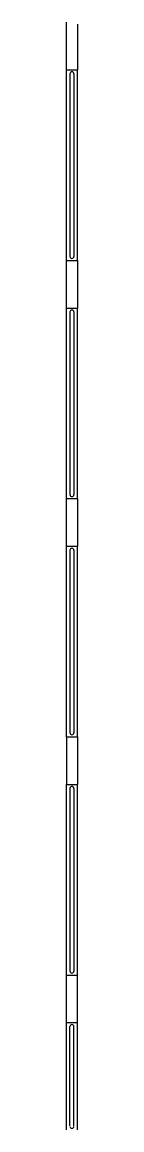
# Model space of a CAD drawing. Header units: inches. Extents: x -88 to 3164, y -86 to 1653.
# Drawn here: x 2655 to 2660, y 1095 to 1653 of the extents above; entities that cross this region are included whole.
import ezdxf

# ---------------------------------------------------------------- set-up
doc = ezdxf.new("R2010")
doc.units = ezdxf.units.IN
doc.header["$LTSCALE"] = 10
doc.header["$MEASUREMENT"] = 0
doc.layers.add('A-FLOR', color=3, linetype='CONTINUOUS')
doc.layers.add('A-WALL', color=5, linetype='CONTINUOUS')

msp = doc.modelspace()

# ---------------------------------------------------------------- linework, layer by layer
at = {"layer": 'A-FLOR'}
for p, q in [((2656.36, 1626.98), (2656.36, 1534.98)), ((2658.36, 1626.98), (2658.36, 1534.98)), ((2656.36, 1506.98), (2656.36, 1414.98)), ((2658.36, 1506.98), (2658.36, 1414.98)), ((2656.36, 1386.98), (2656.36, 1294.98)), ((2658.36, 1386.98), (2658.36, 1294.98)), ((2656.36, 1266.98), (2656.36, 1174.98)), ((2658.36, 1266.98), (2658.36, 1174.98)), ((2656.36, 1096.98), (2656.36, 1146.98)), ((2658.36, 1096.98), (2658.36, 1146.98))]:
    msp.add_line(p, q, dxfattribs=at)
for centre, start, end in [((2657.36, 1626.98), 0, 180), ((2657.36, 1534.98), 180, 0), ((2657.36, 1506.98), 0, 180), ((2657.36, 1414.98), 180, 0), ((2657.36, 1386.98), 0, 180), ((2657.36, 1294.98), 180, 0), ((2657.36, 1266.98), 0, 180), ((2657.36, 1174.98), 180, 0), ((2657.36, 1146.98), 360, 180), ((2657.36, 1096.73), 180, 360)]:
    msp.add_arc(centre, 1, start, end, dxfattribs=at)
at = {"layer": 'A-WALL'}
for p, q in [((2654.61, 1628.98), (2654.61, 1652.99)), ((2660.2, 1652), (2660.11, 1652.01)), ((2660.11, 1652.01), (2660.11, 1628.98)), ((2654.61, 1628.98), (2660.11, 1628.98)), ((2654.61, 1532.98), (2654.61, 1628.98)), ((2660.11, 1532.98), (2660.11, 1628.98)), ((2654.61, 1508.98), (2654.61, 1532.98)), ((2654.61, 1532.98), (2660.11, 1532.98)), ((2660.11, 1532.98), (2660.11, 1508.98)), ((2654.61, 1508.98), (2660.11, 1508.98)), ((2654.61, 1412.98), (2654.61, 1508.98)), ((2660.11, 1412.98), (2660.11, 1508.98)), ((2654.61, 1388.98), (2654.61, 1412.98)), ((2654.61, 1412.98), (2660.11, 1412.98)), ((2660.11, 1412.98), (2660.11, 1388.98)), ((2654.61, 1388.98), (2660.11, 1388.98)), ((2654.61, 1292.98), (2654.61, 1388.98)), ((2660.11, 1292.98), (2660.11, 1388.98)), ((2654.61, 1292.98), (2654.61, 1268.98)), ((2654.61, 1292.98), (2660.11, 1292.98)), ((2660.11, 1292.98), (2660.11, 1268.98)), ((2654.61, 1172.98), (2654.61, 1268.98)), ((2654.61, 1268.98), (2660.11, 1268.98)), ((2660.11, 1172.98), (2660.11, 1268.98)), ((2654.61, 1148.98), (2654.61, 1172.98)), ((2654.61, 1172.98), (2660.11, 1172.98)), ((2660.11, 1148.98), (2660.11, 1172.98)), ((2654.61, 1148.98), (2660.11, 1148.98)), ((2654.61, 1094.98), (2654.61, 1148.98)), ((2660.11, 1094.98), (2660.11, 1148.98))]:
    msp.add_line(p, q, dxfattribs=at)

doc.saveas('drawing.dxf')
